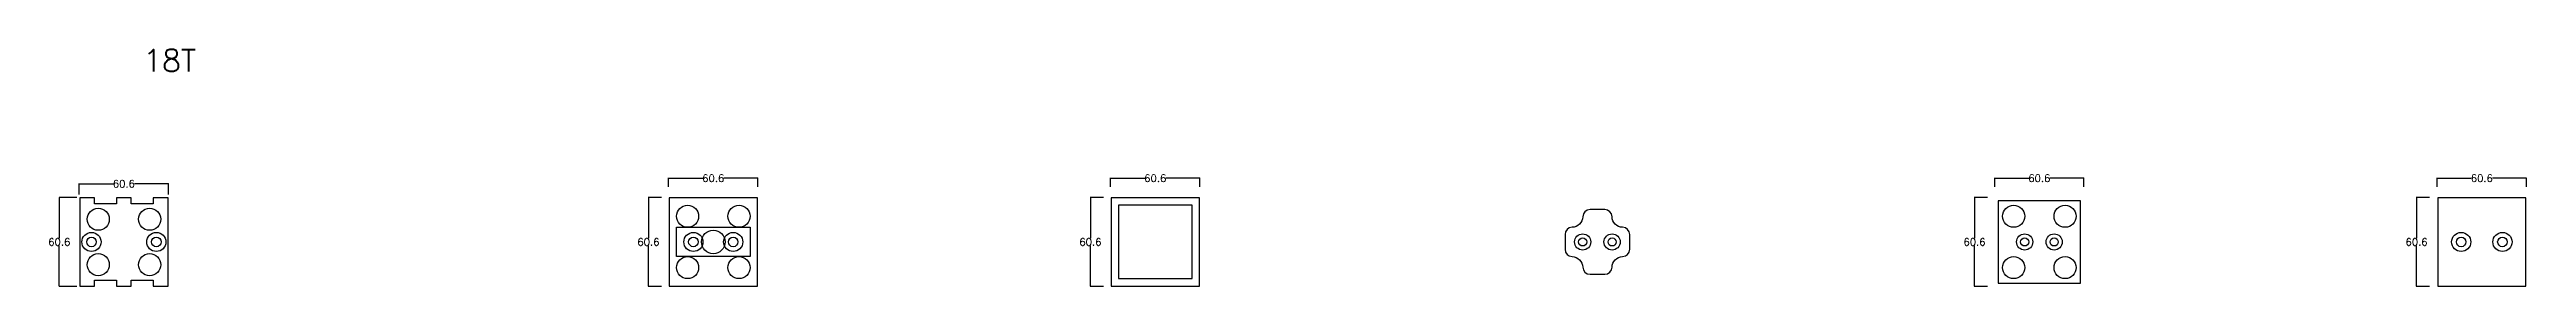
# Model space of a CAD drawing. Header units: millimetres. Extents: x 13291 to 28291, y 200 to 6643.
# Drawn here: x 19923 to 21604, y 6481 to 6643 of the extents above; entities that cross this region are included whole.
import ezdxf

# ---------------------------------------------------------------- set-up
doc = ezdxf.new("R2010")
doc.units = ezdxf.units.MM
for name, color, linetype in [('TEXT', 3, 'Continuous'), ('볼트 구멍', 7, 'Continuous'), ('치구', 7, 'Continuous'), ('치수', 7, 'Continuous')]:
    doc.layers.add(name, color=color, linetype=linetype)
doc.styles.get("Standard").update_dxf_attribs({"font": 'txt.shx', "bigfont": 'whgtxt.shx'})
doc.dimstyles.get("Standard").update_dxf_attribs({"dimtxt": 7, "dimasz": 0.18, "dimexe": 0.18, "dimexo": 0.0625, "dimgap": 0.09, "dimtad": 0, "dimtih": 1, "dimtoh": 1, "dimdec": 1, "dimzin": 0, "dimdsep": 46, "dimtxsty": 'Standard', "dimcen": 0.09, "dimadec": 0, "dimazin": 0, "dimtfac": 1, "dimtdec": 1, "dimtofl": 0, "dimtmove": 0, "dimatfit": 3, "dimfxl": 0, "dimtolj": 1, "dimtzin": 0, "dimarcsym": 0})

msp = doc.modelspace()

# ---------------------------------------------------------------- texts
at = {"layer": 'TEXT', "color": 1}
msp.add_text('18T', height=15, dxfattribs=at).set_placement((19986.316, 6627.546))

# ---------------------------------------------------------------- blocks, each defined once
blk = doc.blocks.new('*D458')
at = {"layer": 'Defpoints', "color": 0, "linetype": 'Continuous'}
for p in [(19942.9, 6543.9), (20003.5, 6551.3), (20003.5, 6543.9)]:
    blk.add_point(p, dxfattribs=at)
at = {"layer": '치수', "color": 0, "linetype": 'Continuous', "lineweight": -2}
for p, q in [((19942.9, 6543.9), (19942.9, 6551.4)), ((19943.1, 6551.3), (19966.1, 6551.3)), ((20003.4, 6551.3), (19980.4, 6551.3)), ((20003.5, 6543.9), (20003.5, 6551.4))]:
    blk.add_line(p, q, dxfattribs=at)
at = {"layer": '치수', "color": 0, "linetype": 'Continuous'}
for points in [[(19943.1, 6551.3), (19943.1, 6551.2), (19942.9, 6551.3)], [(20003.4, 6551.3), (20003.4, 6551.2), (20003.5, 6551.3)]]:
    blk.add_solid(points, dxfattribs=at)
at = {"layer": '치수', "color": 0, "linetype": 'Continuous', "insert": (19973.2, 6551.3), "char_height": 5, "attachment_point": 5}
blk.add_mtext('\\A1;60.6', dxfattribs=at)
blk = doc.blocks.new('*D459')
at = {"layer": 'Defpoints', "color": 0, "linetype": 'Continuous'}
for p in [(19941.5, 6542), (19929.4, 6481.4), (19941.5, 6481.4)]:
    blk.add_point(p, dxfattribs=at)
at = {"layer": '치수', "color": 0, "linetype": 'Continuous', "lineweight": -2}
for p, q in [((19941.4, 6542), (19929.2, 6542)), ((19929.4, 6541.9), (19929.4, 6514.3)), ((19929.4, 6481.6), (19929.4, 6509.1)), ((19941.4, 6481.4), (19929.2, 6481.4))]:
    blk.add_line(p, q, dxfattribs=at)
at = {"layer": '치수', "color": 0, "linetype": 'Continuous'}
for points in [[(19929.4, 6541.9), (19929.4, 6541.9), (19929.4, 6542)], [(19929.4, 6481.6), (19929.4, 6481.6), (19929.4, 6481.4)]]:
    blk.add_solid(points, dxfattribs=at)
at = {"layer": '치수', "color": 0, "linetype": 'Continuous', "insert": (19929.4, 6511.7), "char_height": 5, "attachment_point": 5}
blk.add_mtext('\\A1;60.6', dxfattribs=at)
blk = doc.blocks.new('*D460')
at = {"layer": 'Defpoints', "color": 0, "linetype": 'Continuous'}
for p in [(20342.9, 6549.1), (20403.5, 6555), (20403.5, 6549.1)]:
    blk.add_point(p, dxfattribs=at)
at = {"layer": '치수', "color": 0, "linetype": 'Continuous', "lineweight": -2}
for p, q in [((20342.9, 6549.2), (20342.9, 6555.2)), ((20343.1, 6555), (20366.1, 6555)), ((20403.4, 6555), (20380.4, 6555)), ((20403.5, 6549.2), (20403.5, 6555.2))]:
    blk.add_line(p, q, dxfattribs=at)
at = {"layer": '치수', "color": 0, "linetype": 'Continuous'}
for points in [[(20343.1, 6555.1), (20343.1, 6555), (20342.9, 6555)], [(20403.4, 6555.1), (20403.4, 6555), (20403.5, 6555)]]:
    blk.add_solid(points, dxfattribs=at)
at = {"layer": '치수', "color": 0, "linetype": 'Continuous', "insert": (20373.2, 6555), "char_height": 5, "attachment_point": 5}
blk.add_mtext('\\A1;60.6', dxfattribs=at)
blk = doc.blocks.new('*D461')
at = {"layer": 'Defpoints', "color": 0, "linetype": 'Continuous'}
for p in [(20338.1, 6542), (20329.2, 6481.4), (20338.1, 6481.4)]:
    blk.add_point(p, dxfattribs=at)
at = {"layer": '치수', "color": 0, "linetype": 'Continuous', "lineweight": -2}
for p, q in [((20338, 6542), (20329, 6542)), ((20329.2, 6541.9), (20329.2, 6514.3)), ((20329.2, 6481.6), (20329.2, 6509.1)), ((20338, 6481.4), (20329, 6481.4))]:
    blk.add_line(p, q, dxfattribs=at)
at = {"layer": '치수', "color": 0, "linetype": 'Continuous'}
for points in [[(20329.1, 6541.9), (20329.2, 6541.9), (20329.2, 6542)], [(20329.1, 6481.6), (20329.2, 6481.6), (20329.2, 6481.4)]]:
    blk.add_solid(points, dxfattribs=at)
at = {"layer": '치수', "color": 0, "linetype": 'Continuous', "insert": (20329.2, 6511.7), "char_height": 5, "attachment_point": 5}
blk.add_mtext('\\A1;60.6', dxfattribs=at)
blk = doc.blocks.new('*D462')
at = {"layer": 'Defpoints', "color": 0, "linetype": 'Continuous'}
for p in [(20642.9, 6549.1), (20703.5, 6555), (20703.5, 6549.1)]:
    blk.add_point(p, dxfattribs=at)
at = {"layer": '치수', "color": 0, "linetype": 'Continuous', "lineweight": -2}
for p, q in [((20642.9, 6549.2), (20642.9, 6555.2)), ((20643.1, 6555), (20666.1, 6555)), ((20703.4, 6555), (20680.4, 6555)), ((20703.5, 6549.2), (20703.5, 6555.2))]:
    blk.add_line(p, q, dxfattribs=at)
at = {"layer": '치수', "color": 0, "linetype": 'Continuous'}
for points in [[(20643.1, 6555.1), (20643.1, 6555), (20642.9, 6555)], [(20703.4, 6555.1), (20703.4, 6555), (20703.5, 6555)]]:
    blk.add_solid(points, dxfattribs=at)
at = {"layer": '치수', "color": 0, "linetype": 'Continuous', "insert": (20673.2, 6555), "char_height": 5, "attachment_point": 5}
blk.add_mtext('\\A1;60.6', dxfattribs=at)
blk = doc.blocks.new('*D463')
at = {"layer": 'Defpoints', "color": 0, "linetype": 'Continuous'}
for p in [(20638.1, 6542), (20629.2, 6481.4), (20638.1, 6481.4)]:
    blk.add_point(p, dxfattribs=at)
at = {"layer": '치수', "color": 0, "linetype": 'Continuous', "lineweight": -2}
for p, q in [((20638, 6542), (20629, 6542)), ((20629.2, 6541.9), (20629.2, 6514.3)), ((20629.2, 6481.6), (20629.2, 6509.1)), ((20638, 6481.4), (20629, 6481.4))]:
    blk.add_line(p, q, dxfattribs=at)
at = {"layer": '치수', "color": 0, "linetype": 'Continuous'}
for points in [[(20629.1, 6541.9), (20629.2, 6541.9), (20629.2, 6542)], [(20629.1, 6481.6), (20629.2, 6481.6), (20629.2, 6481.4)]]:
    blk.add_solid(points, dxfattribs=at)
at = {"layer": '치수', "color": 0, "linetype": 'Continuous', "insert": (20629.2, 6511.7), "char_height": 5, "attachment_point": 5}
blk.add_mtext('\\A1;60.6', dxfattribs=at)
blk = doc.blocks.new('*D464')
at = {"layer": 'Defpoints', "color": 0, "linetype": 'Continuous'}
for p in [(21242.9, 6549.1), (21303.5, 6555), (21303.5, 6549.1)]:
    blk.add_point(p, dxfattribs=at)
at = {"layer": '치수', "color": 0, "linetype": 'Continuous', "lineweight": -2}
for p, q in [((21242.9, 6549.2), (21242.9, 6555.2)), ((21243.1, 6555), (21266.1, 6555)), ((21303.4, 6555), (21280.4, 6555)), ((21303.5, 6549.2), (21303.5, 6555.2))]:
    blk.add_line(p, q, dxfattribs=at)
at = {"layer": '치수', "color": 0, "linetype": 'Continuous'}
for points in [[(21243.1, 6555.1), (21243.1, 6555), (21242.9, 6555)], [(21303.4, 6555.1), (21303.4, 6555), (21303.5, 6555)]]:
    blk.add_solid(points, dxfattribs=at)
at = {"layer": '치수', "color": 0, "linetype": 'Continuous', "insert": (21273.2, 6555), "char_height": 5, "attachment_point": 5}
blk.add_mtext('\\A1;60.6', dxfattribs=at)
blk = doc.blocks.new('*D465')
at = {"layer": 'Defpoints', "color": 0, "linetype": 'Continuous'}
for p in [(21238.1, 6542), (21229.2, 6481.4), (21238.1, 6481.4)]:
    blk.add_point(p, dxfattribs=at)
at = {"layer": '치수', "color": 0, "linetype": 'Continuous', "lineweight": -2}
for p, q in [((21238, 6542), (21229, 6542)), ((21229.2, 6541.9), (21229.2, 6514.3)), ((21229.2, 6481.6), (21229.2, 6509.1)), ((21238, 6481.4), (21229, 6481.4))]:
    blk.add_line(p, q, dxfattribs=at)
at = {"layer": '치수', "color": 0, "linetype": 'Continuous'}
for points in [[(21229.1, 6541.9), (21229.2, 6541.9), (21229.2, 6542)], [(21229.1, 6481.6), (21229.2, 6481.6), (21229.2, 6481.4)]]:
    blk.add_solid(points, dxfattribs=at)
at = {"layer": '치수', "color": 0, "linetype": 'Continuous', "insert": (21229.2, 6511.7), "char_height": 5, "attachment_point": 5}
blk.add_mtext('\\A1;60.6', dxfattribs=at)
blk = doc.blocks.new('*D466')
at = {"layer": 'Defpoints', "color": 0, "linetype": 'Continuous'}
for p in [(21543.2, 6549.1), (21603.8, 6555), (21603.8, 6549.1)]:
    blk.add_point(p, dxfattribs=at)
at = {"layer": '치수', "color": 0, "linetype": 'Continuous', "lineweight": -2}
for p, q in [((21543.2, 6549.2), (21543.2, 6555.2)), ((21543.4, 6555), (21566.3, 6555)), ((21603.6, 6555), (21580.7, 6555)), ((21603.8, 6549.2), (21603.8, 6555.2))]:
    blk.add_line(p, q, dxfattribs=at)
at = {"layer": '치수', "color": 0, "linetype": 'Continuous'}
for points in [[(21543.4, 6555.1), (21543.4, 6555), (21543.2, 6555)], [(21603.6, 6555.1), (21603.6, 6555), (21603.8, 6555)]]:
    blk.add_solid(points, dxfattribs=at)
at = {"layer": '치수', "color": 0, "linetype": 'Continuous', "insert": (21573.5, 6555), "char_height": 5, "attachment_point": 5}
blk.add_mtext('\\A1;60.6', dxfattribs=at)
blk = doc.blocks.new('*D467')
at = {"layer": 'Defpoints', "color": 0, "linetype": 'Continuous'}
for p in [(21538.1, 6542), (21529.2, 6481.4), (21538.1, 6481.4)]:
    blk.add_point(p, dxfattribs=at)
at = {"layer": '치수', "color": 0, "linetype": 'Continuous', "lineweight": -2}
for p, q in [((21538, 6542), (21529, 6542)), ((21529.2, 6541.9), (21529.2, 6514.3)), ((21529.2, 6481.6), (21529.2, 6509.1)), ((21538, 6481.4), (21529, 6481.4))]:
    blk.add_line(p, q, dxfattribs=at)
at = {"layer": '치수', "color": 0, "linetype": 'Continuous'}
for points in [[(21529.1, 6541.9), (21529.2, 6541.9), (21529.2, 6542)], [(21529.1, 6481.6), (21529.2, 6481.6), (21529.2, 6481.4)]]:
    blk.add_solid(points, dxfattribs=at)
at = {"layer": '치수', "color": 0, "linetype": 'Continuous', "insert": (21529.2, 6511.7), "char_height": 5, "attachment_point": 5}
blk.add_mtext('\\A1;60.6', dxfattribs=at)

# ---------------------------------------------------------------- dimensions: what is measured, and where the dimension line sits
at = {"layer": '치수', "color": 4, "linetype": 'Continuous'}
for base, p1, p2, picture, middle in [((20403.549, 6555.028), (20342.949, 6549.144), (20403.549, 6549.144), '*D460', (20373.249, 6555.028)), ((20703.549, 6555.028), (20642.949, 6549.144), (20703.549, 6549.144), '*D462', (20673.249, 6555.028)), ((21303.549, 6555.028), (21242.949, 6549.144), (21303.549, 6549.144), '*D464', (21273.249, 6555.028)), ((21603.799, 6555.028), (21543.199, 6549.144), (21603.799, 6549.144), '*D466', (21573.499, 6555.028)), ((20003.549, 6551.259), (19942.949, 6543.862), (20003.549, 6543.862), '*D458', (19973.249, 6551.259))]:
    dim = msp.add_linear_dim(base=base, p1=p1, p2=p2, dimstyle='Standard', override={"dimtxt": 5}, dxfattribs=at)
    dim.commit()
    dim.dimension.update_dxf_attribs({"geometry": picture, "text_midpoint": middle})
for base, p1, p2, picture, middle in [((19929.42, 6481.437), (19941.489, 6542.037), (19941.489, 6481.437), '*D459', (19929.42, 6511.737)), ((20329.153, 6481.437), (20338.058, 6542.037), (20338.058, 6481.437), '*D461', (20329.153, 6511.737)), ((20629.153, 6481.437), (20638.058, 6542.037), (20638.058, 6481.437), '*D463', (20629.153, 6511.737)), ((21229.153, 6481.437), (21238.058, 6542.037), (21238.058, 6481.437), '*D465', (21229.153, 6511.737)), ((21529.153, 6481.437), (21538.058, 6542.037), (21538.058, 6481.437), '*D467', (21529.153, 6511.737))]:
    dim = msp.add_linear_dim(base=base, p1=p1, p2=p2, angle=90, dimstyle='Standard', override={"dimtxt": 5}, dxfattribs=at)
    dim.commit()
    dim.dimension.update_dxf_attribs({"geometry": picture, "text_midpoint": middle})

# ---------------------------------------------------------------- linework, layer by layer
msp.add_lwpolyline([(20956.099, 6501.781, -0.3909654), (20963.293, 6494.587, 0.40254267), (20968.289, 6489.787), (20978.209, 6489.787, 0.40254267), (20983.205, 6494.587, -0.3909654), (20990.399, 6501.781, 0.40254267), (20995.199, 6506.777), (20995.199, 6516.697, 0.40254267), (20990.399, 6521.693, -0.3909654), (20983.205, 6528.887, 0.40254267), (20978.209, 6533.687), (20968.289, 6533.687, 0.40254267), (20963.293, 6528.887, -0.3909654), (20956.099, 6521.693, 0.40254267), (20951.299, 6516.697), (20951.299, 6506.777, 0.40254267)], format="xyb", close=True)
for centre in [(19955.799, 6527.187), (19990.699, 6527.187), (20355.799, 6529.187), (20390.699, 6529.187), (21255.799, 6529.187), (21290.699, 6529.187), (19955.799, 6496.287), (19990.699, 6496.287), (20355.799, 6494.287), (20390.699, 6494.287), (21255.799, 6494.287), (21290.699, 6494.287)]:
    msp.add_circle(centre, 7.5)
at = {"layer": '볼트 구멍', "color": 1}
msp.add_lwpolyline([(20348.249, 6521.737), (20398.249, 6521.737), (20398.249, 6501.737), (20348.249, 6501.737)], close=True, dxfattribs=at)
at = {"layer": '볼트 구멍', "color": 2}
for centre in [(19951.249, 6511.737), (19995.249, 6511.737)]:
    msp.add_circle(centre, 6.5, dxfattribs=at)
at = {"layer": '볼트 구멍', "color": 3}
for centre, radius in [((19951.249, 6511.737), 3.25), ((19995.249, 6511.737), 3.25), ((20359.749, 6511.737), 3.25), ((20373.249, 6511.737), 8), ((20386.749, 6511.737), 3.25), ((20963.249, 6511.737), 2.75), ((20983.249, 6511.737), 2.75), ((21263.249, 6511.737), 2.75), ((21283.249, 6511.737), 2.75), ((21559.499, 6511.737), 3.25), ((21587.499, 6511.737), 3.25)]:
    msp.add_circle(centre, radius, dxfattribs=at)
at = {"layer": '볼트 구멍', "color": 6}
for centre, radius in [((20359.749, 6511.737), 6.5), ((20386.749, 6511.737), 6.5), ((20963.249, 6511.737), 5.5), ((20983.249, 6511.737), 5.5), ((21263.249, 6511.737), 5.5), ((21283.249, 6511.737), 5.5), ((21559.499, 6511.737), 6.5), ((21587.499, 6511.737), 6.5)]:
    msp.add_circle(centre, radius, dxfattribs=at)
at = {"layer": '치구'}
for points in [[(19943.299, 6481.787), (19953.299, 6481.787), (19953.299, 6485.787), (19968.299, 6485.787), (19968.299, 6481.787), (19978.199, 6481.787), (19978.199, 6485.787), (19993.199, 6485.787), (19993.199, 6481.787), (20003.199, 6481.787), (20003.199, 6541.687), (19993.199, 6541.687), (19993.199, 6537.687), (19978.199, 6537.687), (19978.199, 6541.687), (19968.299, 6541.687), (19968.299, 6537.687), (19953.299, 6537.687), (19953.299, 6541.687), (19943.299, 6541.687)], [(20343.299, 6541.687), (20343.299, 6481.787), (20403.199, 6481.787), (20403.199, 6541.687)], [(20643.299, 6541.687), (20643.299, 6481.787), (20703.199, 6481.787), (20703.199, 6541.687)], [(21245.299, 6539.687), (21245.299, 6483.787), (21301.199, 6483.787), (21301.199, 6539.687)], [(21543.549, 6541.687), (21543.549, 6481.787), (21603.449, 6481.787), (21603.449, 6541.687)], [(20648.299, 6536.687), (20648.299, 6486.787), (20698.199, 6486.787), (20698.199, 6536.687)]]:
    msp.add_lwpolyline(points, close=True, dxfattribs=at)

msp.set_redraw_order([(e.dxf.handle, doc.entitydb.next_handle()) for e in msp.query("TEXT MTEXT ATTDEF DIMENSION ARC_DIMENSION")])  # texts and dimensions are drawn at this point

doc.saveas('drawing.dxf')
